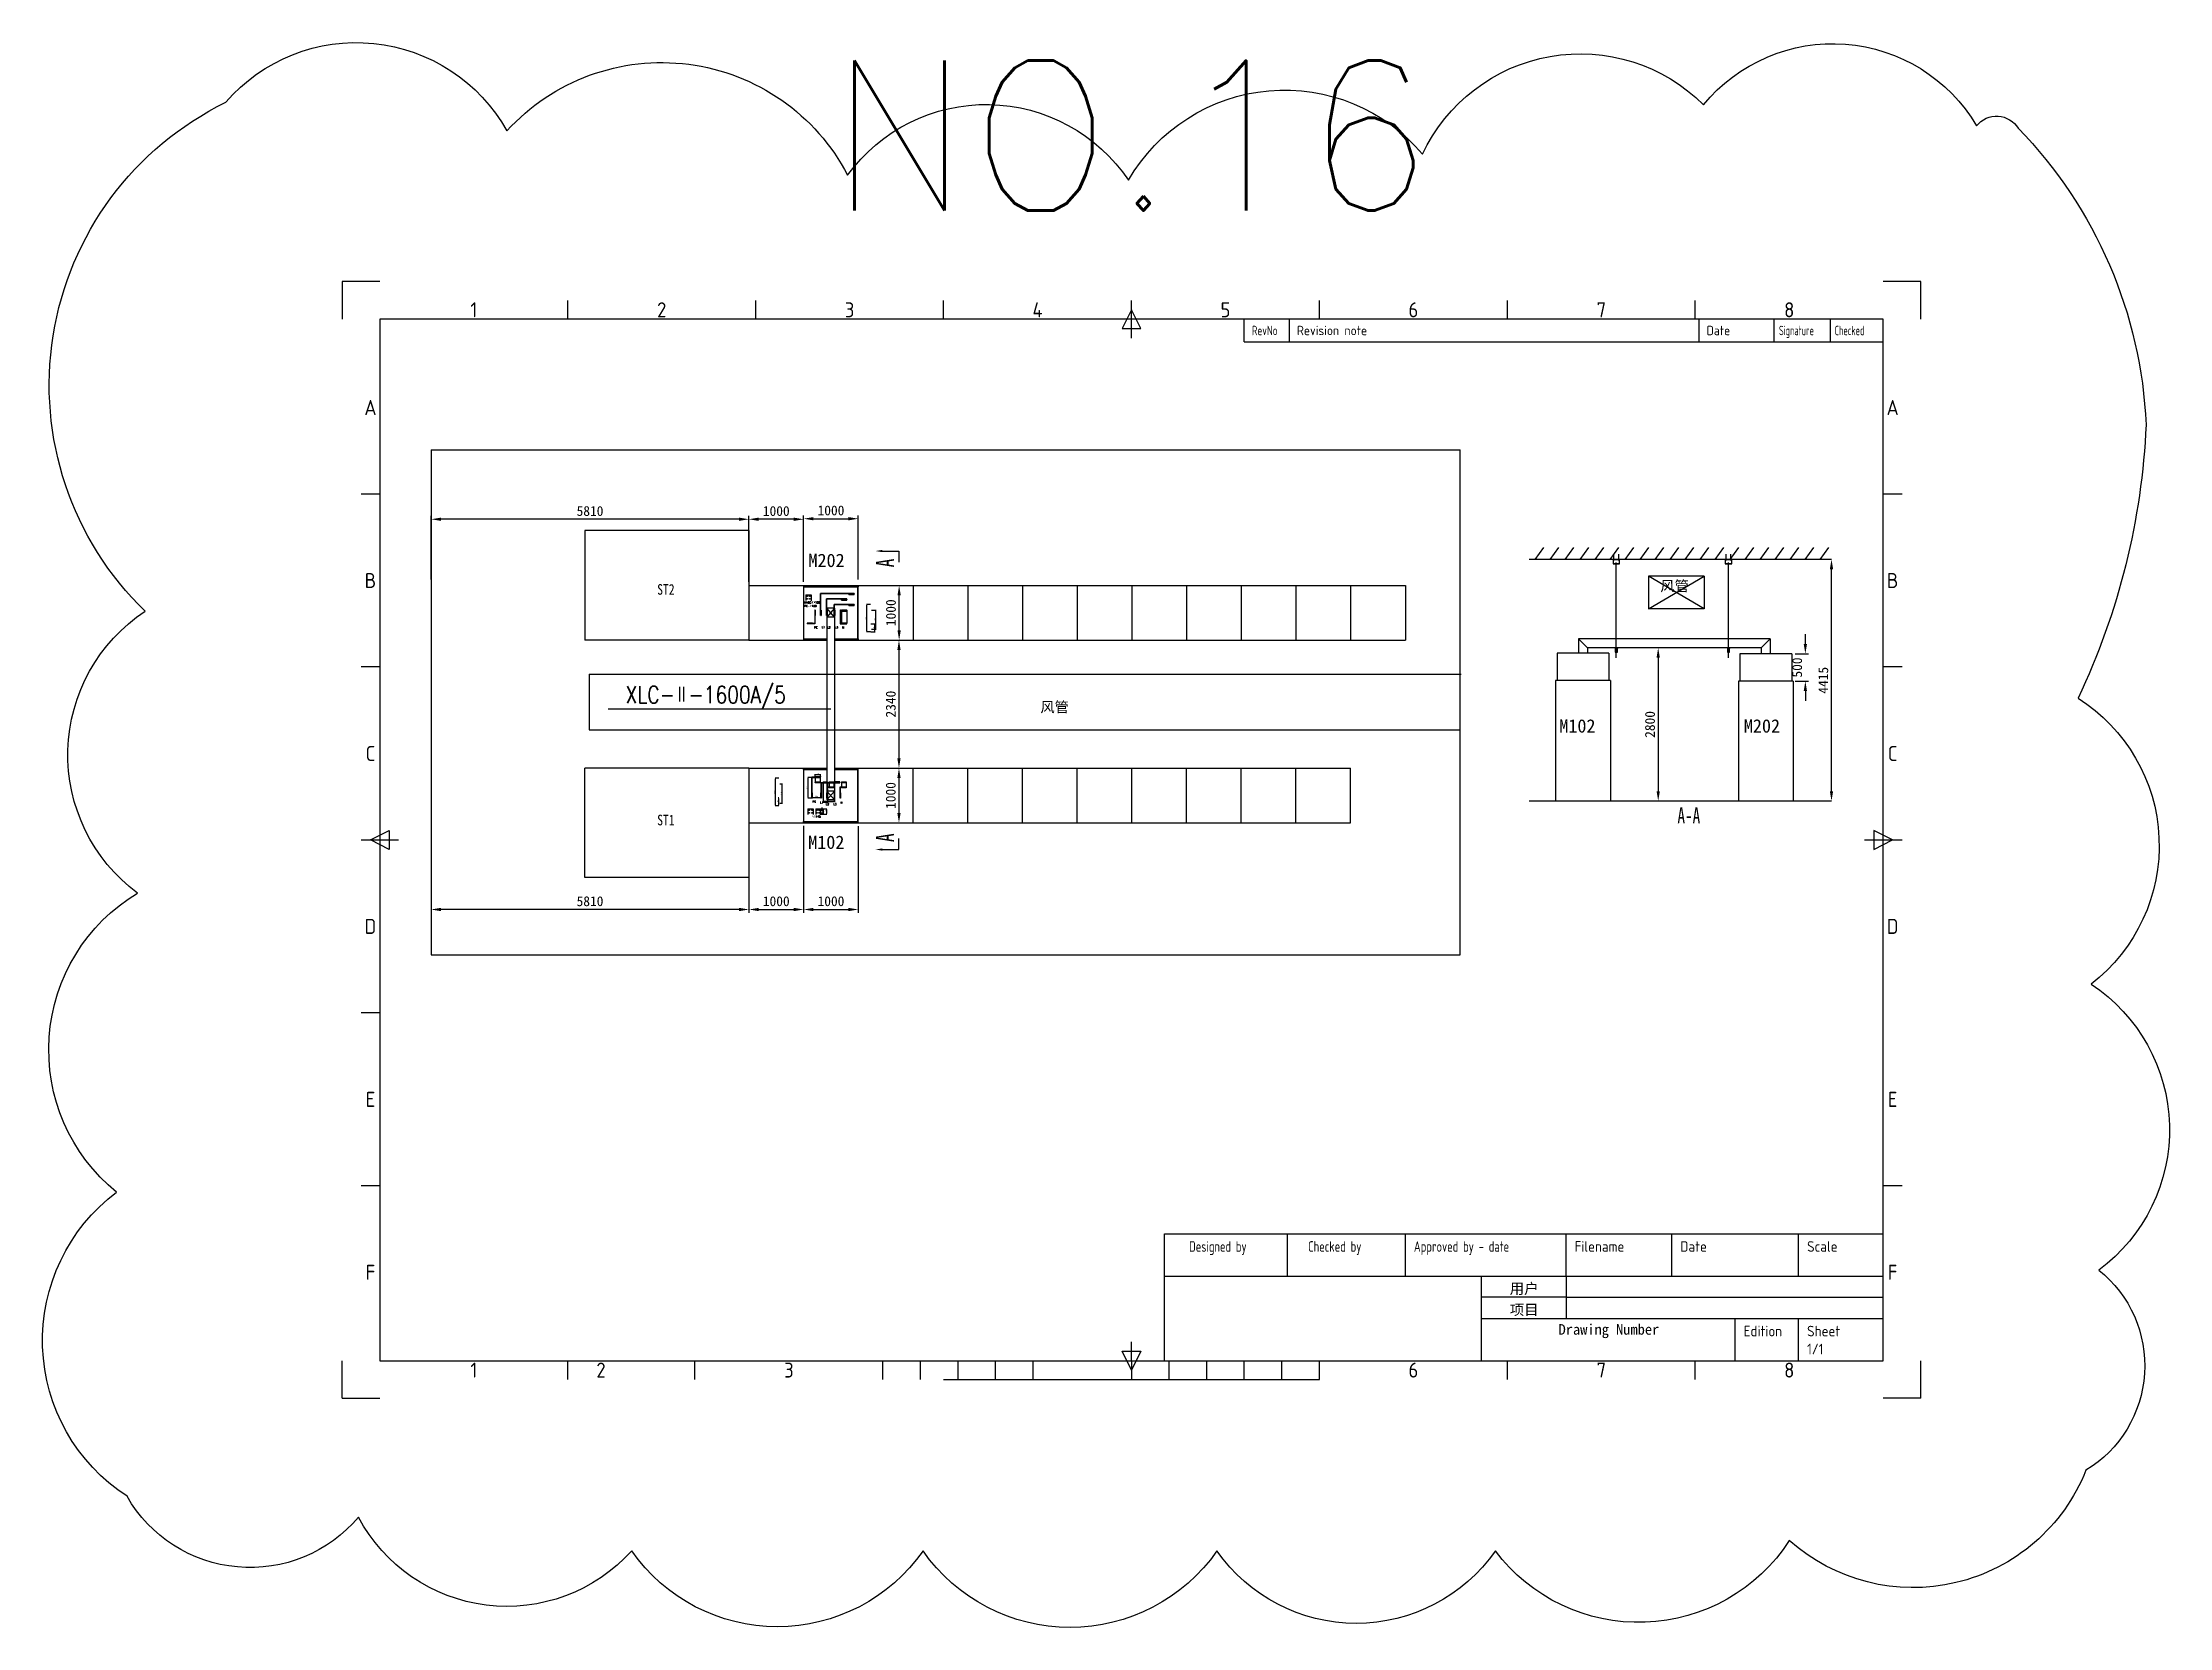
# Model space of a CAD drawing. Extents: x -48968009 to 2588125, y -43922717 to 2.
# Drawn here: x 2428862 to 2467743, y -641650 to -612688 of the extents above; entities that cross this region are included whole.
import ezdxf
from ezdxf.enums import TextEntityAlignment as Align

# ---------------------------------------------------------------- set-up
doc = ezdxf.new("R2010")
doc.units = 0
doc.header["$LTSCALE"] = 1000
doc.header["$MEASUREMENT"] = 0
doc.layers.get('0').update_dxf_attribs({"linetype": 'CONTINUOUS'})
doc.layers.get('DEFPOINTS').update_dxf_attribs({"linetype": 'CONTINUOUS'})
for name, color, linetype in [('$1-强电干线', 7, 'CONTINUOUS'), ('DQ', 7, 'CONTINUOUS'), ('FRAME025', 7, 'CONTINUOUS'), ('FRAME050', 6, 'CONTINUOUS'), ('FRAME070', 5, 'CONTINUOUS'), ('FRAME200', 8, 'CONTINUOUS'), ('PUB_TEXT', 7, 'CONTINUOUS'), ('图层4', 221, 'CONTINUOUS'), ('图层6', 221, 'CONTINUOUS'), ('楼电梯编号', 7, 'CONTINUOUS'), ('电气', 4, 'CONTINUOUS')]:
    doc.layers.add(name, color=color, linetype=linetype)
doc.styles.add('_TCH_DIM', font='SIMPLEX', dxfattribs={"width": 0.8, "height": 3.5, "bigfont": 'HZTXT'})
doc.styles.add('_TCH_SPACE', font='SIMPLEX.shx', dxfattribs={"width": 0.8, "bigfont": 'GBCBIG.shx'})
doc.styles.add('D', font='simhei_0.ttf', dxfattribs={"oblique": 0.7, "height": 1100})
doc.styles.add('HZ', font='SIMPLEX.shx', dxfattribs={"width": 0.7, "bigfont": 'HZTXT.shx'})
doc.styles.add('ISOCP', font='isocp.shx')
doc.styles.add('STYLE1', font='')
doc.styles.add('宋体', font='', dxfattribs={"height": 10})
doc.styles.get('STYLE1').set_extended_font_data('楷体_GB2312')
doc.styles.get('宋体').set_extended_font_data('SimSun')
doc.dimstyles.new('NORMAL', dxfattribs={"dimscale": 0.2, "dimtxt": 0.18, "dimasz": 0.18, "dimexe": 0.18, "dimexo": 0.0625, "dimgap": 0.09, "dimtad": 0, "dimtih": 1, "dimtoh": 1, "dimdec": 4, "dimzin": 0, "dimdsep": 46, "dimtxsty": 'Standard', "dimcen": 0.09, "dimadec": 0, "dimazin": 0, "dimtfac": 1, "dimtdec": 4, "dimtofl": 0, "dimtmove": 0, "dimatfit": 3, "dimfxl": 1, "dimtolj": 1, "dimtzin": 0, "dimarcsym": 0})

msp = doc.modelspace()

# ---------------------------------------------------------------- texts
at = {"layer": '$1-强电干线', "color": 1, "style": '_TCH_DIM', "width": 0.8}
msp.add_text('XLC-Ⅱ-1600A/5', height=312.375, dxfattribs=at).set_placement((2439522.4, -624761.2))
for s, p in [('M202', (2442863, -622271.7)), ('M102', (2456588.8, -625297.2)), ('M202', (2459962.4, -625297.2)), ('M102', (2442858.2, -627422.6))]:
    msp.add_text(s, height=243.25).set_placement(p)
at = {"width": 0.8}
for s, p in [('ST2', (2440098.5, -622778.1)), ('ST1', (2440098.5, -626992.2))]:
    msp.add_text(s, height=194.6, dxfattribs=at).set_placement(p)
at = {"color": 0, "style": 'STYLE1'}
msp.add_text('Drawing Number', height=193.234, dxfattribs=at).set_placement((2456576, -636300))
for tag, p in [('用户', (2455683, -635553.8)), ('项目', (2455683, -635940.3))]:
    msp.add_attdef(tag, p, '', height=193.2, dxfattribs=at)
at = {"layer": 'DQ', "color": 1, "style": '_TCH_SPACE'}
for s, height, p in [('NABC出顶150', 35.74, (2442788.1, -622940.2, 0)), ('PE出顶150', 35.74, (2442788.1, -623002.3, 0)), ('PE', 35.74, (2442968.3, -623395.2, 0)), ('L1', 35.74, (2443107.9, -623390.6, 0)), ('L2', 35.74, (2443211.1, -623392.5, 0)), ('L3', 35.74, (2443347.8, -623391.4, 0)), ('N', 35.7, (2443480.1, -623393.8)), ('PE', 35.74, (2442940, -626577.1, 0)), ('L1', 35.74, (2443079.5, -626592.2, 0)), ('L2', 35.74, (2443182.8, -626624.4, 0)), ('L3', 35.74, (2443319.5, -626624.8, 0)), ('N', 35.7, (2443451.8, -626595.4)), ('出顶145', 35.74, (2442923.6, -626850.4, 0))]:
    msp.add_text(s, height=height, dxfattribs=at).set_placement(p)
at = {"layer": 'FRAME025', "ltscale": 0.8, "style": 'ISOCP', "width": 0.8}
for s, height, p in [('RevNo', 171.76, (2450967.7, -617949.4)), ('Designed by', 193.234, (2449823.5, -634687.7)), ('Checked by', 193.23, (2451998.3, -634687.7)), ('Approved by - date', 193.234, (2453930.6, -634687.7))]:
    msp.add_text(s, height=height, dxfattribs=at).set_placement(p, align=Align.MIDDLE_LEFT)
at = {"layer": 'FRAME025', "style": 'ISOCP'}
for s, height, p in [('Revision note', 171.763, (2451792.2, -617949.4)), ('Date', 171.76, (2459281.1, -617949.4)), ('Filename', 193.23, (2456867.8, -634687.7)), ('Date', 193.23, (2458800.1, -634687.7)), ('Scale', 193.23, (2461118.9, -634687.7)), ('Edition', 193.23, (2459959.5, -636233.6)), ('1/1', 193.23, (2461118.9, -636562.1)), ('Sheet', 193.23, (2461118.9, -636233.6))]:
    msp.add_text(s, height=height, dxfattribs=at).set_placement(p, align=Align.MIDDLE_LEFT)
at = {"layer": 'FRAME025', "style": 'ISOCP', "width": 0.6}
for s, p in [('Signature', (2460604.4, -617949.4)), ('Checked', (2461622.8, -617949.4))]:
    msp.add_text(s, height=171.76, dxfattribs=at).set_placement(p, align=Align.MIDDLE_LEFT)
at = {"layer": 'FRAME050', "style": 'ISOCP'}
for s, p in [('1', (2436745.7, -617571.5)), ('2', (2440181, -617571.5)), ('3', (2443616.3, -617571.5)), ('4', (2447051.5, -617571.5)), ('5', (2450486.8, -617571.5)), ('6', (2453922.1, -617571.5)), ('7', (2457357.3, -617571.5)), ('8', (2460792.6, -617571.5)), ('A', (2434856.3, -619357.8)), ('A', (2462682, -619357.8)), ('B', (2434856.3, -622518.3)), ('B', (2462682, -622518.3)), ('C', (2434856.3, -625678.7)), ('C', (2462682, -625678.7)), ('D', (2434856.3, -628839.1)), ('D', (2462682, -628839.1)), ('E', (2434856.3, -631999.6)), ('E', (2462682, -631999.6)), ('F', (2434856.3, -635160)), ('F', (2462682, -635160)), ('1', (2436745.7, -636946.4)), ('2', (2439071.2, -636946.4)), ('3', (2442506.5, -636946.4)), ('6', (2453922.1, -636946.4)), ('7', (2457357.3, -636946.4)), ('8', (2460792.6, -636946.4))]:
    msp.add_text(s, height=274.8, dxfattribs=at).set_placement(p, align=Align.MIDDLE)
at = {"layer": 'PUB_TEXT', "color": 6, "style": 'HZ'}
msp.add_text('NO.16', height=2738.48, dxfattribs=at).set_placement((2443235.2, -615757))
at = {"layer": '楼电梯编号', "color": 6, "style": 'D', "width": 0.7}
msp.add_text('A-A', height=291.2, dxfattribs=at).set_placement((2458748.8, -626955.8))
at = {"layer": '电气', "color": 6, "style": 'D', "width": 0.7}
for p in [(2444428.5, -622277.4), (2444428.5, -627297.6)]:
    msp.add_text('A', height=332.8, rotation=90, dxfattribs=at).set_placement(p)
at = {"layer": '电气', "color": 4, "style": '宋体'}
for p in [(2458436, -622713.3), (2447103.8, -624926.4)]:
    msp.add_text('风管', height=190.51, dxfattribs=at).set_placement(p)

# ---------------------------------------------------------------- blocks, each defined once
blk = doc.blocks.new('*D1789')
at = {"layer": 'DEFPOINTS', "color": 0}
for p in [(2441775, -621399), (2441775, -622607), (2442775, -622607)]:
    blk.add_point(p, dxfattribs=at)
at = {"layer": '电气', "color": 2, "lineweight": -2}
for p, q in [((2441775, -622545), (2441775, -621339)), ((2442595, -621399), (2441955, -621399)), ((2442775, -622545), (2442775, -621339))]:
    blk.add_line(p, q, dxfattribs=at)
at = {"layer": '电气', "color": 2}
for points in [[(2441955, -621369), (2441955, -621429), (2441775, -621399)], [(2442595, -621369), (2442595, -621429), (2442775, -621399)]]:
    blk.add_solid(points, dxfattribs=at)
at = {"layer": '电气', "color": 2, "insert": (2442275, -621249), "char_height": 180, "attachment_point": 5}
blk.add_mtext('\\A1;1000', dxfattribs=at)
blk = doc.blocks.new('*D1790')
at = {"layer": 'DEFPOINTS', "color": 0}
for p in [(2443775, -621389), (2442775, -622563), (2443775, -622563)]:
    blk.add_point(p, dxfattribs=at)
at = {"layer": '电气', "color": 2, "lineweight": -2}
for p, q in [((2442775, -622501), (2442775, -621329)), ((2442955, -621389), (2443595, -621389)), ((2443775, -622501), (2443775, -621329))]:
    blk.add_line(p, q, dxfattribs=at)
at = {"layer": '电气', "color": 2}
for points in [[(2442955, -621359), (2442955, -621419), (2442775, -621389)], [(2443595, -621359), (2443595, -621419), (2443775, -621389)]]:
    blk.add_solid(points, dxfattribs=at)
at = {"layer": '电气', "color": 2, "insert": (2443275, -621239), "char_height": 180, "attachment_point": 5}
blk.add_mtext('\\A1;1000', dxfattribs=at)
blk = doc.blocks.new('*D1791')
at = {"layer": 'DEFPOINTS', "color": 0}
for p in [(2435965, -621399), (2435965, -622563), (2441775, -622563)]:
    blk.add_point(p, dxfattribs=at)
at = {"layer": '电气', "color": 2, "lineweight": -2}
for p, q in [((2435965, -622501), (2435965, -621339)), ((2441595, -621399), (2436145, -621399)), ((2441775, -622501), (2441775, -621339))]:
    blk.add_line(p, q, dxfattribs=at)
at = {"layer": '电气', "color": 2}
for points in [[(2436145, -621369), (2436145, -621429), (2435965, -621399)], [(2441595, -621369), (2441595, -621429), (2441775, -621399)]]:
    blk.add_solid(points, dxfattribs=at)
at = {"layer": '电气', "color": 2, "insert": (2438870, -621249), "char_height": 180, "attachment_point": 5}
blk.add_mtext('\\A1;5810', dxfattribs=at)
blk = doc.blocks.new('*D1792')
at = {"layer": 'DEFPOINTS', "color": 0}
for p in [(2435965, -626947), (2441775, -626947), (2435965, -628530)]:
    blk.add_point(p, dxfattribs=at)
at = {"layer": '电气', "color": 2, "lineweight": -2}
for p, q in [((2435965, -627010), (2435965, -628590)), ((2441775, -627010), (2441775, -628590)), ((2441595, -628530), (2436145, -628530))]:
    blk.add_line(p, q, dxfattribs=at)
at = {"layer": '电气', "color": 2}
for points in [[(2436145, -628500), (2436145, -628560), (2435965, -628530)], [(2441595, -628500), (2441595, -628560), (2441775, -628530)]]:
    blk.add_solid(points, dxfattribs=at)
at = {"layer": '电气', "color": 2, "insert": (2438870, -628380), "char_height": 180, "attachment_point": 5}
blk.add_mtext('\\A1;5810', dxfattribs=at)
blk = doc.blocks.new('*D1793')
at = {"layer": 'DEFPOINTS', "color": 0}
for p in [(2441775, -626947), (2442775, -626937), (2442775, -628530)]:
    blk.add_point(p, dxfattribs=at)
at = {"layer": '电气', "color": 2, "lineweight": -2}
for p, q in [((2441775, -627010), (2441775, -628590)), ((2442775, -627000), (2442775, -628590)), ((2441955, -628530), (2442595, -628530))]:
    blk.add_line(p, q, dxfattribs=at)
at = {"layer": '电气', "color": 2}
for points in [[(2441955, -628500), (2441955, -628560), (2441775, -628530)], [(2442595, -628500), (2442595, -628560), (2442775, -628530)]]:
    blk.add_solid(points, dxfattribs=at)
at = {"layer": '电气', "color": 2, "insert": (2442275, -628380), "char_height": 180, "attachment_point": 5}
blk.add_mtext('\\A1;1000', dxfattribs=at)
blk = doc.blocks.new('*D1794')
at = {"layer": 'DEFPOINTS', "color": 0}
for p in [(2442775, -626947), (2443775, -626947), (2443775, -628530)]:
    blk.add_point(p, dxfattribs=at)
at = {"layer": '电气', "color": 2, "lineweight": -2}
for p, q in [((2442775, -627010), (2442775, -628590)), ((2443775, -627010), (2443775, -628590)), ((2442955, -628530), (2443595, -628530))]:
    blk.add_line(p, q, dxfattribs=at)
at = {"layer": '电气', "color": 2}
for points in [[(2442955, -628500), (2442955, -628560), (2442775, -628530)], [(2443595, -628500), (2443595, -628560), (2443775, -628530)]]:
    blk.add_solid(points, dxfattribs=at)
at = {"layer": '电气', "color": 2, "insert": (2443275, -628380), "char_height": 180, "attachment_point": 5}
blk.add_mtext('\\A1;1000', dxfattribs=at)
blk = doc.blocks.new('*D1795')
at = {"layer": 'DEFPOINTS', "color": 0}
for p in [(2444429, -622607), (2444521, -622607), (2444429, -623607)]:
    blk.add_point(p, dxfattribs=at)
at = {"layer": '电气', "color": 2, "lineweight": -2}
for p, q in [((2444491, -622607), (2444581, -622607)), ((2444521, -623427), (2444521, -622787)), ((2444491, -623607), (2444581, -623607))]:
    blk.add_line(p, q, dxfattribs=at)
at = {"layer": '电气', "color": 2}
for points in [[(2444491, -622787), (2444551, -622787), (2444521, -622607)], [(2444491, -623427), (2444551, -623427), (2444521, -623607)]]:
    blk.add_solid(points, dxfattribs=at)
at = {"layer": '电气', "color": 2, "insert": (2444371, -623107), "char_height": 180, "attachment_point": 5, "rotation": 90}
blk.add_mtext('\\A1;1000', dxfattribs=at)
blk = doc.blocks.new('*D1796')
at = {"layer": 'DEFPOINTS', "color": 0}
for p in [(2444284, -623607), (2444284, -625947), (2444518, -625947)]:
    blk.add_point(p, dxfattribs=at)
at = {"layer": '电气', "color": 2, "lineweight": -2}
for p, q in [((2444347, -623607), (2444578, -623607)), ((2444518, -623787), (2444518, -625767)), ((2444347, -625947), (2444578, -625947))]:
    blk.add_line(p, q, dxfattribs=at)
at = {"layer": '电气', "color": 2}
for points in [[(2444488, -623787), (2444548, -623787), (2444518, -623607)], [(2444488, -625767), (2444548, -625767), (2444518, -625947)]]:
    blk.add_solid(points, dxfattribs=at)
at = {"layer": '电气', "color": 2, "insert": (2444368, -624777), "char_height": 180, "attachment_point": 5, "rotation": 90}
blk.add_mtext('\\A1;2340', dxfattribs=at)
blk = doc.blocks.new('*D1797')
at = {"layer": 'DEFPOINTS', "color": 0}
for p in [(2444328, -625947), (2444328, -626947), (2444518, -626947)]:
    blk.add_point(p, dxfattribs=at)
at = {"layer": '电气', "color": 2, "lineweight": -2}
for p, q in [((2444391, -625947), (2444578, -625947)), ((2444518, -626127), (2444518, -626767)), ((2444391, -626947), (2444578, -626947))]:
    blk.add_line(p, q, dxfattribs=at)
at = {"layer": '电气', "color": 2}
for points in [[(2444488, -626127), (2444548, -626127), (2444518, -625947)], [(2444488, -626767), (2444548, -626767), (2444518, -626947)]]:
    blk.add_solid(points, dxfattribs=at)
at = {"layer": '电气', "color": 2, "insert": (2444368, -626447), "char_height": 180, "attachment_point": 5, "rotation": 90}
blk.add_mtext('\\A1;1000', dxfattribs=at)
blk = doc.blocks.new('*D1786')
at = {"layer": 'DEFPOINTS', "color": 0}
for p in [(2458730, -623748), (2458397, -626548), (2458730, -626548)]:
    blk.add_point(p, dxfattribs=at)
at = {"layer": '电气', "color": 2, "lineweight": -2}
for p, q in [((2458667, -623748), (2458337, -623748)), ((2458397, -623928), (2458397, -626368)), ((2458667, -626548), (2458337, -626548))]:
    blk.add_line(p, q, dxfattribs=at)
at = {"layer": '电气', "color": 2}
for points in [[(2458367, -623928), (2458427, -623928), (2458397, -623748)], [(2458367, -626368), (2458427, -626368), (2458397, -626548)]]:
    blk.add_solid(points, dxfattribs=at)
at = {"layer": '电气', "color": 2, "insert": (2458247, -625148), "char_height": 180, "attachment_point": 5, "rotation": 90}
blk.add_mtext('\\A1;2800', dxfattribs=at)
blk = doc.blocks.new('*D1787')
at = {"layer": 'DEFPOINTS', "color": 0}
for p in [(2460837, -623858), (2460837, -624358), (2461087, -624358)]:
    blk.add_point(p, dxfattribs=at)
at = {"layer": '电气', "color": 2, "lineweight": -2}
for p, q in [((2461087, -623678), (2461087, -623498)), ((2460900, -623858), (2461147, -623858)), ((2460900, -624358), (2461147, -624358)), ((2461087, -624538), (2461087, -624718))]:
    blk.add_line(p, q, dxfattribs=at)
at = {"layer": '电气', "color": 2}
for points in [[(2461057, -623678), (2461117, -623678), (2461087, -623858)], [(2461057, -624538), (2461117, -624538), (2461087, -624358)]]:
    blk.add_solid(points, dxfattribs=at)
at = {"layer": '电气', "color": 2, "insert": (2460937, -624108), "char_height": 180, "attachment_point": 5, "rotation": 90}
blk.add_mtext('\\A1;500', dxfattribs=at)
blk = doc.blocks.new('*D1788')
at = {"layer": 'DEFPOINTS', "color": 0}
for p in [(2461565, -622133), (2461565, -622133), (2461565, -626548)]:
    blk.add_point(p, dxfattribs=at)
at = {"layer": '电气', "color": 2, "lineweight": -2}
for p, q in [((2461502, -622133), (2461505, -622133)), ((2461565, -626368), (2461565, -622313)), ((2461502, -626548), (2461505, -626548))]:
    blk.add_line(p, q, dxfattribs=at)
at = {"layer": '电气', "color": 2}
for points in [[(2461535, -622313), (2461595, -622313), (2461565, -622133)], [(2461535, -626368), (2461595, -626368), (2461565, -626548)]]:
    blk.add_solid(points, dxfattribs=at)
at = {"layer": '电气', "color": 2, "insert": (2461415, -624341), "char_height": 180, "attachment_point": 5, "rotation": 90}
blk.add_mtext('\\A1;4415', dxfattribs=at)
blk = doc.blocks.new('*D1798')
at = {"layer": 'DEFPOINTS', "color": 0}
for p in [(2442934, -626497), (2443094, -626481), (2443094, -626497)]:
    blk.add_point(p, dxfattribs=at)
at = {"layer": '图层6', "lineweight": -2}
for p, q in [((2442934, -626490), (2442934, -626474)), ((2442946, -626481), (2443082, -626481)), ((2443094, -626490), (2443094, -626474))]:
    blk.add_line(p, q, dxfattribs=at)
at = {"layer": '图层6'}
for points in [[(2442946, -626479), (2442946, -626483), (2442934, -626481)], [(2443082, -626479), (2443082, -626483), (2443094, -626481)]]:
    blk.add_solid(points, dxfattribs=at)
at = {"layer": '图层6', "insert": (2443014, -626463), "char_height": 21.6, "attachment_point": 5}
blk.add_mtext('\\A1;160', dxfattribs=at)
blk = doc.blocks.new('tert544')
at = {"color": 2}
for p, q in [((2443085, -626207), (2442985, -626207)), ((2443085, -626215), (2443085, -626207)), ((2443435, -626207), (2443355, -626207)), ((2443435, -626217), (2443355, -626217))]:
    blk.add_line(p, q, dxfattribs=at)
at = {"color": 3}
for p, q in [((2442985, -626215), (2442985, -626207)), ((2443085, -626215), (2442985, -626215)), ((2443325, -626207), (2443245, -626207)), ((2443325, -626217), (2443245, -626217))]:
    blk.add_line(p, q, dxfattribs=at)
at = {"color": 1}
for p, q in [((2443210, -626207), (2443130, -626207)), ((2443210, -626217), (2443130, -626217))]:
    blk.add_line(p, q, dxfattribs=at)
at = {"color": 5}
for p, q in [((2443550, -626207), (2443470, -626207)), ((2443550, -626217), (2443470, -626217))]:
    blk.add_line(p, q, dxfattribs=at)
at = {"layer": '电气', "color": 1}
for p, q in [((2443130, -626217), (2443130, -626207)), ((2443210, -626217), (2443210, -626207))]:
    blk.add_line(p, q, dxfattribs=at)
at = {"layer": '电气', "color": 3}
for p, q in [((2443245, -626217), (2443245, -626207)), ((2443325, -626217), (2443325, -626207))]:
    blk.add_line(p, q, dxfattribs=at)
at = {"layer": '电气', "color": 2}
for p, q in [((2443355, -626217), (2443355, -626207)), ((2443435, -626217), (2443435, -626207))]:
    blk.add_line(p, q, dxfattribs=at)
at = {"layer": '电气', "color": 5}
for p, q in [((2443470, -626217), (2443470, -626207)), ((2443550, -626217), (2443550, -626207))]:
    blk.add_line(p, q, dxfattribs=at)
blk = doc.blocks.new('*D1808')
at = {"layer": 'DEFPOINTS', "color": 0}
for p in [(2442263, -626133), (2442331, -626133), (2442331, -626633)]:
    blk.add_point(p, dxfattribs=at)
at = {"layer": '图层6', "lineweight": -2}
for p, q in [((2442323, -626133), (2442256, -626133)), ((2442263, -626621), (2442263, -626145)), ((2442323, -626633), (2442256, -626633))]:
    blk.add_line(p, q, dxfattribs=at)
at = {"layer": '图层6'}
for points in [[(2442261, -626145), (2442265, -626145), (2442263, -626133)], [(2442261, -626621), (2442265, -626621), (2442263, -626633)]]:
    blk.add_solid(points, dxfattribs=at)
at = {"layer": '图层6', "insert": (2442245, -626383), "char_height": 21.6, "attachment_point": 5, "rotation": 90}
blk.add_mtext('\\A1;500', dxfattribs=at)
blk = doc.blocks.new('*D1809')
at = {"layer": 'DEFPOINTS', "color": 0}
for p in [(2443057, -626714), (2443061, -626689), (2443111, -626689)]:
    blk.add_point(p, dxfattribs=at)
at = {"layer": '图层6', "lineweight": -2}
for p, q in [((2443065, -626714), (2443118, -626714)), ((2443069, -626689), (2443118, -626689)), ((2443111, -626677), (2443111, -626665)), ((2443111, -626726), (2443111, -626738))]:
    blk.add_line(p, q, dxfattribs=at)
at = {"layer": '图层6'}
for points in [[(2443109, -626677), (2443113, -626677), (2443111, -626689)], [(2443109, -626726), (2443113, -626726), (2443111, -626714)]]:
    blk.add_solid(points, dxfattribs=at)
at = {"layer": '图层6', "insert": (2443093, -626701), "char_height": 21.6, "attachment_point": 5, "rotation": 90}
blk.add_mtext('\\A1;25', dxfattribs=at)
blk = doc.blocks.new('*D1810')
at = {"layer": 'DEFPOINTS', "color": 0}
for p in [(2443057, -626714), (2443057, -626764), (2443135, -626764)]:
    blk.add_point(p, dxfattribs=at)
at = {"layer": '图层6', "lineweight": -2}
for p, q in [((2443065, -626714), (2443142, -626714)), ((2443135, -626726), (2443135, -626752)), ((2443065, -626764), (2443142, -626764))]:
    blk.add_line(p, q, dxfattribs=at)
at = {"layer": '图层6'}
for points in [[(2443133, -626726), (2443137, -626726), (2443135, -626714)], [(2443133, -626752), (2443137, -626752), (2443135, -626764)]]:
    blk.add_solid(points, dxfattribs=at)
at = {"layer": '图层6', "insert": (2443117, -626739), "char_height": 21.6, "attachment_point": 5, "rotation": 90}
blk.add_mtext('\\A1;50', dxfattribs=at)
blk = doc.blocks.new('*D1811')
at = {"layer": 'DEFPOINTS', "color": 0}
for p in [(2442319, -626488), (2442331, -626488), (2442331, -626633)]:
    blk.add_point(p, dxfattribs=at)
at = {"layer": '图层6', "lineweight": -2}
for p, q in [((2442323, -626488), (2442311, -626488)), ((2442323, -626633), (2442311, -626633)), ((2442319, -626621), (2442319, -626500))]:
    blk.add_line(p, q, dxfattribs=at)
at = {"layer": '图层6'}
for points in [[(2442317, -626500), (2442321, -626500), (2442319, -626488)], [(2442317, -626621), (2442321, -626621), (2442319, -626633)]]:
    blk.add_solid(points, dxfattribs=at)
at = {"layer": '图层6', "insert": (2442301, -626561), "char_height": 21.6, "attachment_point": 5, "rotation": 90}
blk.add_mtext('\\A1;145', dxfattribs=at)
blk = doc.blocks.new('*D1812')
at = {"layer": 'DEFPOINTS', "color": 0}
for p in [(2442331, -626233), (2442382, -626233), (2442331, -626588)]:
    blk.add_point(p, dxfattribs=at)
at = {"layer": '图层6', "lineweight": -2}
for p, q in [((2442338, -626233), (2442389, -626233)), ((2442382, -626576), (2442382, -626245)), ((2442338, -626588), (2442389, -626588))]:
    blk.add_line(p, q, dxfattribs=at)
at = {"layer": '图层6'}
for points in [[(2442380, -626245), (2442384, -626245), (2442382, -626233)], [(2442380, -626576), (2442384, -626576), (2442382, -626588)]]:
    blk.add_solid(points, dxfattribs=at)
at = {"layer": '图层6', "insert": (2442364, -626411), "char_height": 21.6, "attachment_point": 5, "rotation": 90}
blk.add_mtext('\\A1;355', dxfattribs=at)
blk = doc.blocks.new('*D1816')
at = {"layer": 'DEFPOINTS', "color": 0}
for p in [(2443061, -626689), (2443061, -626789), (2443191, -626789)]:
    blk.add_point(p, dxfattribs=at)
at = {"layer": '图层6', "lineweight": -2}
for p, q in [((2443069, -626689), (2443199, -626689)), ((2443191, -626701), (2443191, -626777)), ((2443069, -626789), (2443199, -626789))]:
    blk.add_line(p, q, dxfattribs=at)
at = {"layer": '图层6'}
for points in [[(2443189, -626701), (2443193, -626701), (2443191, -626689)], [(2443189, -626777), (2443193, -626777), (2443191, -626789)]]:
    blk.add_solid(points, dxfattribs=at)
at = {"layer": '图层6', "insert": (2443173, -626739), "char_height": 21.6, "attachment_point": 5, "rotation": 90}
blk.add_mtext('\\A1;100', dxfattribs=at)
blk = doc.blocks.new('*D1841')
at = {"layer": 'DEFPOINTS', "color": 0}
for p in [(2442985, -626067), (2442985, -626107), (2443085, -626107)]:
    blk.add_point(p, dxfattribs=at)
at = {"layer": '图层6', "lineweight": -2}
for p, q in [((2442985, -626100), (2442985, -626060)), ((2443073, -626067), (2442997, -626067)), ((2443085, -626100), (2443085, -626060))]:
    blk.add_line(p, q, dxfattribs=at)
at = {"layer": '图层6'}
for points in [[(2442997, -626065), (2442997, -626069), (2442985, -626067)], [(2443073, -626065), (2443073, -626069), (2443085, -626067)]]:
    blk.add_solid(points, dxfattribs=at)
at = {"layer": '图层6', "insert": (2443035, -626049), "char_height": 21.6, "attachment_point": 5}
blk.add_mtext('\\A1;100', dxfattribs=at)
blk = doc.blocks.new('*D1844')
at = {"layer": 'DEFPOINTS', "color": 0}
for p in [(2442860, -626115), (2442933, -626115), (2442933, -626497)]:
    blk.add_point(p, dxfattribs=at)
at = {"layer": '图层6', "lineweight": -2}
for p, q in [((2442925, -626115), (2442853, -626115)), ((2442860, -626485), (2442860, -626127)), ((2442925, -626497), (2442853, -626497))]:
    blk.add_line(p, q, dxfattribs=at)
at = {"layer": '图层6'}
for points in [[(2442858, -626127), (2442862, -626127), (2442860, -626115)], [(2442858, -626485), (2442862, -626485), (2442860, -626497)]]:
    blk.add_solid(points, dxfattribs=at)
at = {"layer": '图层6', "insert": (2442842, -626306), "char_height": 21.6, "attachment_point": 5, "rotation": 90}
blk.add_mtext('\\A1;382', dxfattribs=at)
blk = doc.blocks.new('DFFDF')
at = {"layer": '图层4', "color": 33}
for p, q in [((2507924, -577959), (2507924, -577859)), ((2507930, -577859), (2507924, -577859)), ((2507924, -577959), (2507930, -577959)), ((2507930, -577959), (2507930, -577859)), ((2508034, -577959), (2508034, -577859)), ((2508040, -577859), (2508034, -577859)), ((2508034, -577959), (2508040, -577959)), ((2508040, -577959), (2508040, -577859)), ((2508174, -577959), (2508174, -577859)), ((2508180, -577859), (2508174, -577859)), ((2508174, -577959), (2508180, -577959)), ((2508180, -577959), (2508180, -577859)), ((2508284, -577959), (2508284, -577859)), ((2508290, -577859), (2508284, -577859)), ((2508284, -577959), (2508290, -577959)), ((2508290, -577959), (2508290, -577859)), ((2508395, -577959), (2508395, -577859)), ((2508398, -577859), (2508395, -577859)), ((2508395, -577959), (2508398, -577959)), ((2508398, -577959), (2508398, -577859))]:
    blk.add_line(p, q, dxfattribs=at)
blk = doc.blocks.new('FEWRWER')
at = {"color": 3}
for p, q in [((2443465, -622852), (2443565, -622852)), ((2443465, -622860), (2443465, -622852)), ((2443465, -622860), (2443565, -622860)), ((2443465, -622868), (2443565, -622868)), ((2443465, -622876), (2443465, -622868)), ((2443565, -622860), (2443565, -622852)), ((2443565, -622876), (2443565, -622868)), ((2443465, -622876), (2443565, -622876)), ((2442940, -623299), (2442840, -623299))]:
    blk.add_line(p, q, dxfattribs=at)
at = {"color": 2}
for p, q in [((2443600, -622752), (2443700, -622752)), ((2443600, -622760), (2443600, -622752)), ((2443600, -622760), (2443700, -622760)), ((2443600, -622768), (2443700, -622768)), ((2443600, -622776), (2443600, -622768)), ((2443600, -622776), (2443700, -622776)), ((2443700, -622760), (2443700, -622752)), ((2443700, -622776), (2443700, -622768)), ((2442940, -623307), (2442840, -623307))]:
    blk.add_line(p, q, dxfattribs=at)
at = {"color": 5}
for p, q in [((2443465, -623052), (2443565, -623052)), ((2443465, -623060), (2443465, -623052)), ((2443465, -623060), (2443565, -623060)), ((2443465, -623068), (2443565, -623068)), ((2443465, -623076), (2443465, -623068)), ((2443465, -623076), (2443565, -623076)), ((2443565, -623060), (2443565, -623052)), ((2443565, -623076), (2443565, -623068))]:
    blk.add_line(p, q, dxfattribs=at)
at = {"layer": '电气', "color": 1}
for p, q in [((2443600, -622952), (2443700, -622952)), ((2443600, -622960), (2443600, -622952)), ((2443600, -622960), (2443700, -622960)), ((2443600, -622968), (2443700, -622968)), ((2443600, -622976), (2443600, -622968)), ((2443600, -622976), (2443700, -622976)), ((2443700, -622960), (2443700, -622952)), ((2443700, -622976), (2443700, -622968))]:
    blk.add_line(p, q, dxfattribs=at)
at = {"layer": '电气', "color": 2}
blk.add_line((2442840, -623299), (2442840, -623307), dxfattribs=at)
at = {"layer": '电气', "color": 3}
blk.add_line((2442940, -623299), (2442940, -623307), dxfattribs=at)
blk = doc.blocks.new('*D1864')
at = {"layer": 'DEFPOINTS', "color": 0}
for p in [(2443931, -622958), (2444005, -622958), (2444005, -623458)]:
    blk.add_point(p, dxfattribs=at)
at = {"layer": '图层6', "lineweight": -2}
for p, q in [((2443998, -622958), (2443924, -622958)), ((2443931, -623446), (2443931, -622970)), ((2443998, -623458), (2443924, -623458))]:
    blk.add_line(p, q, dxfattribs=at)
at = {"layer": '图层6'}
for points in [[(2443929, -622970), (2443933, -622970), (2443931, -622958)], [(2443929, -623446), (2443933, -623446), (2443931, -623458)]]:
    blk.add_solid(points, dxfattribs=at)
at = {"layer": '图层6', "insert": (2443913, -623208), "char_height": 21.6, "attachment_point": 5, "rotation": 90}
blk.add_mtext('\\A1;500', dxfattribs=at)
blk = doc.blocks.new('*D1865')
at = {"layer": 'DEFPOINTS', "color": 0}
for p in [(2443998, -623308), (2443998, -623458), (2444077, -623308)]:
    blk.add_point(p, dxfattribs=at)
at = {"layer": '图层6', "lineweight": -2}
for p, q in [((2444005, -623308), (2444085, -623308)), ((2444005, -623458), (2444085, -623458)), ((2444077, -623446), (2444077, -623320))]:
    blk.add_line(p, q, dxfattribs=at)
at = {"layer": '图层6'}
for points in [[(2444075, -623320), (2444079, -623320), (2444077, -623308)], [(2444075, -623446), (2444079, -623446), (2444077, -623458)]]:
    blk.add_solid(points, dxfattribs=at)
at = {"layer": '图层6', "insert": (2444059, -623383), "char_height": 21.6, "attachment_point": 5, "rotation": 90}
blk.add_mtext('\\A1;150', dxfattribs=at)
blk = doc.blocks.new('*D1866')
at = {"layer": 'DEFPOINTS', "color": 0}
for p in [(2444005, -623058), (2444092, -623058), (2444005, -623408)]:
    blk.add_point(p, dxfattribs=at)
at = {"layer": '图层6', "lineweight": -2}
for p, q in [((2444013, -623058), (2444099, -623058)), ((2444092, -623396), (2444092, -623070)), ((2444013, -623408), (2444099, -623408))]:
    blk.add_line(p, q, dxfattribs=at)
at = {"layer": '图层6'}
for points in [[(2444090, -623070), (2444094, -623070), (2444092, -623058)], [(2444090, -623396), (2444094, -623396), (2444092, -623408)]]:
    blk.add_solid(points, dxfattribs=at)
at = {"layer": '图层6', "insert": (2444074, -623233), "char_height": 21.6, "attachment_point": 5, "rotation": 90}
blk.add_mtext('\\A1;350', dxfattribs=at)

# ---------------------------------------------------------------- dimensions: what is measured, and where the dimension line sits
at = {"layer": '图层6', "color": 33}
for base, p1, p2, picture, middle in [((2443930.9, -622957.9), (2444005.5, -623457.9), (2444005.5, -622957.9), '*D1864', (2443912.9, -623207.9)), ((2444091.9, -623057.9), (2444005.5, -623407.9), (2444005.5, -623057.9), '*D1866', (2444073.9, -623232.9)), ((2444077.4, -623307.9), (2443998, -623457.9), (2443998, -623307.9), '*D1865', (2444059.4, -623382.9)), ((2442263.4, -626133.3), (2442330.9, -626633.3), (2442330.9, -626133.3), '*D1808', (2442245.4, -626383.3)), ((2442381.8, -626233.3), (2442330.9, -626588.3), (2442330.9, -626233.3), '*D1812', (2442363.8, -626410.8)), ((2442860.4, -626115), (2442932.9, -626497), (2442932.9, -626115), '*D1844', (2442842.4, -626306)), ((2442318.6, -626488.3), (2442330.9, -626633.3), (2442330.9, -626488.3), '*D1811', (2442300.6, -626560.8)), ((2443111.1, -626688.5), (2443057.4, -626713.5), (2443061.4, -626688.5), '*D1809', (2443093.1, -626701)), ((2443134.6, -626763.5), (2443057.4, -626713.5), (2443057.4, -626763.5), '*D1810', (2443116.6, -626738.5)), ((2443191.3, -626788.5), (2443061.4, -626688.5), (2443061.4, -626788.5), '*D1816', (2443173.3, -626738.5))]:
    dim = msp.add_linear_dim(base=base, p1=p1, p2=p2, angle=90, dimstyle='NORMAL', override={"dimscale": 120, "dimasz": 0.1, "dimexe": 0.06, "dimgap": 0.06, "dimtad": 1, "dimtih": 0, "dimdec": 0, "dimclrd": 256, "dimclre": 256, "dimclrt": 256, "dimtdec": 0, "dimtix": 1, "dimtmove": 2, "dimatfit": 0, "dimfxl": 250, "dimtfillclr": 2}, dxfattribs=at)
    dim.commit()
    dim.dimension.update_dxf_attribs({"geometry": picture, "text_midpoint": middle})
for base, p1, p2, picture, middle in [((2442984.9, -626066.8), (2443084.9, -626107), (2442984.9, -626107), '*D1841', (2443034.9, -626048.8)), ((2443093.9173646, -626481.3932918), (2442934.4173646, -626497.017601), (2443093.9173646, -626497.017601), '*D1798', (2443014.1673646, -626463.3932918))]:
    dim = msp.add_linear_dim(base=base, p1=p1, p2=p2, dimstyle='NORMAL', override={"dimscale": 120, "dimasz": 0.1, "dimexe": 0.06, "dimgap": 0.06, "dimtad": 1, "dimtih": 0, "dimdec": 0, "dimclrd": 256, "dimclre": 256, "dimclrt": 256, "dimtdec": 0, "dimtix": 1, "dimtmove": 2, "dimatfit": 0, "dimfxl": 250, "dimtfillclr": 2}, dxfattribs=at)
    dim.commit()
    dim.dimension.update_dxf_attribs({"geometry": picture, "text_midpoint": middle})
at = {"layer": '电气', "color": 33}
for base, p1, p2, picture, middle in [((2435964.9, -621399.4), (2441774.9, -622563.3), (2435964.9, -622563.3), '*D1791', (2438869.9, -621249.4)), ((2441774.9, -621399.4), (2442774.9, -622607), (2441774.9, -622607), '*D1789', (2442274.9, -621249.4)), ((2443774.9, -621388.9), (2442774.9, -622563.3), (2443774.9, -622563.3), '*D1790', (2443274.9, -621238.9)), ((2435964.9, -628530.4), (2441774.9, -626947), (2435964.9, -626947), '*D1792', (2438869.9, -628380.4)), ((2442774.9, -628530.4), (2441774.9, -626947), (2442774.9, -626937), '*D1793', (2442274.9, -628380.4)), ((2443774.9, -628530.4), (2442774.9, -626947), (2443774.9, -626947), '*D1794', (2443274.9, -628380.4))]:
    dim = msp.add_linear_dim(base=base, p1=p1, p2=p2, dimstyle='NORMAL', override={"dimscale": 1000, "dimexe": 0.06, "dimgap": 0.06, "dimtad": 1, "dimtih": 0, "dimdec": 0, "dimclrd": 2, "dimclre": 2, "dimclrt": 2, "dimtdec": 0, "dimtix": 1, "dimtmove": 2, "dimfxl": 250, "dimtfillclr": 2}, dxfattribs=at)
    dim.commit()
    dim.dimension.update_dxf_attribs({"geometry": picture, "text_midpoint": middle})
for base, p1, p2, angle, picture, middle in [((2461565, -622133.4), (2461565, -626548.4), (2461565, -622133.4), 270, '*D1788', (2461415, -624340.9)), ((2444520.9, -622607), (2444428.6, -623607), (2444428.6, -622607), 90, '*D1795', (2444370.9, -623107)), ((2444517.6, -625947), (2444284.5, -623607), (2444284.5, -625947), 90, '*D1796', (2444367.6, -624777)), ((2461087.1, -624358.4), (2460837.4, -623858.4), (2460837.4, -624358.4), 270, '*D1787', (2460937.1, -624108.4)), ((2458396.7, -626548.4), (2458729.9, -623748.4), (2458729.9, -626548.4), 270, '*D1786', (2458246.7, -625148.4)), ((2444517.6, -626947), (2444328.2, -625947), (2444328.2, -626947), 90, '*D1797', (2444367.6, -626447))]:
    dim = msp.add_linear_dim(base=base, p1=p1, p2=p2, angle=angle, dimstyle='NORMAL', override={"dimscale": 1000, "dimexe": 0.06, "dimgap": 0.06, "dimtad": 1, "dimtih": 0, "dimdec": 0, "dimclrd": 2, "dimclre": 2, "dimclrt": 2, "dimtdec": 0, "dimtix": 1, "dimtmove": 2, "dimfxl": 250, "dimtfillclr": 2}, dxfattribs=at)
    dim.commit()
    dim.dimension.update_dxf_attribs({"geometry": picture, "text_midpoint": middle})

# ---------------------------------------------------------------- linework, layer by layer
at = {"color": 33}
for p, q in [((2435964.9, -620132), (2435964.9, -629357)), ((2435964.9, -620132), (2454778.8, -620132)), ((2454778.8, -629357), (2454778.8, -620132)), ((2435964.9, -629357), (2454778.8, -629357))]:
    msp.add_line(p, q, dxfattribs=at)
for p, q in [((2438774.9, -621607), (2438774.9, -623607)), ((2441774.9, -621607), (2438774.9, -621607)), ((2441774.9, -621607), (2441774.9, -623607)), ((2456149.4, -622133.4), (2456307.4, -621916.9)), ((2456423.5, -622133.4), (2456581.5, -621916.9)), ((2456697.5, -622133.4), (2456855.6, -621916.9)), ((2456971.6, -622133.4), (2457129.6, -621916.9)), ((2457245.6, -622133.4), (2457403.7, -621916.9)), ((2457519.7, -622133.4), (2457677.7, -621916.9)), ((2457793.7, -622133.4), (2457951.8, -621916.9)), ((2458067.8, -622133.4), (2458225.8, -621916.9)), ((2458341.8, -622133.4), (2458499.9, -621916.9)), ((2458615.9, -622133.4), (2458773.9, -621916.9)), ((2458890, -622133.4), (2459048, -621916.9)), ((2459164, -622133.4), (2459322, -621916.9)), ((2459438.1, -622133.4), (2459596.1, -621916.9)), ((2459712.1, -622133.4), (2459870.1, -621916.9)), ((2459986.2, -622133.4), (2460144.2, -621916.9)), ((2460260.2, -622133.4), (2460418.3, -621916.9)), ((2460534.3, -622133.4), (2460692.3, -621916.9)), ((2460808.3, -622133.4), (2460966.4, -621916.9)), ((2461082.4, -622133.4), (2461240.4, -621916.9)), ((2461356.4, -622133.4), (2461514.5, -621916.9)), ((2461565, -622133.4), (2456035.2, -622133.4)), ((2441774.9, -622607), (2453774.9, -622607)), ((2442774.9, -622607), (2442774.9, -622632)), ((2443774.9, -622607), (2443774.9, -622632)), ((2443774.9, -623582), (2443774.9, -622632)), ((2444774.9, -622607), (2444774.9, -623607)), ((2445774.9, -622607), (2445774.9, -623607)), ((2446774.9, -622607), (2446774.9, -623607)), ((2447774.9, -622607), (2447774.9, -623607)), ((2448774.9, -622607), (2448774.9, -623607)), ((2449774.9, -622607), (2449774.9, -623607)), ((2450774.9, -622607), (2450774.9, -623607)), ((2451774.9, -622607), (2451774.9, -623607)), ((2452774.9, -622607), (2452774.9, -623607)), ((2453774.9, -622607), (2453774.9, -623607)), ((2441774.9, -623607), (2438774.9, -623607)), ((2441774.9, -623607), (2443197.4, -623607)), ((2442774.9, -623582), (2442774.9, -623607)), ((2443342.4, -623607), (2453774.9, -623607)), ((2443774.9, -623582), (2443774.9, -623607)), ((2457522.4, -624348.4), (2456522.4, -624348.4)), ((2456522.4, -624348.4), (2456522.4, -626548.4)), ((2457522.4, -624348.4), (2457522.4, -626548.4)), ((2460862.4, -624358.4), (2459862.4, -624358.4)), ((2459862.4, -624358.4), (2459862.4, -626548.4)), ((2460862.4, -624358.4), (2460862.4, -626548.4)), ((2441774.9, -625947), (2438774.9, -625947)), ((2438774.9, -627947), (2438774.9, -625947)), ((2441774.9, -625947), (2443197.4, -625947)), ((2441774.9, -625947), (2441774.9, -627947)), ((2442774.9, -625972), (2442774.9, -625947)), ((2443342.4, -625947), (2452774.9, -625947)), ((2443774.9, -625972), (2443774.9, -625947)), ((2443774.9, -626922), (2443774.9, -625972)), ((2444774.9, -626947), (2444774.9, -625947)), ((2445774.9, -626947), (2445774.9, -625947)), ((2446774.9, -626947), (2446774.9, -625947)), ((2447774.9, -626947), (2447774.9, -625947)), ((2448774.9, -626947), (2448774.9, -625947)), ((2449774.9, -626947), (2449774.9, -625947)), ((2450774.9, -626947), (2450774.9, -625947)), ((2451774.9, -626947), (2451774.9, -625947)), ((2452774.9, -626947), (2452774.9, -625947)), ((2461565, -626548.4), (2456035.2, -626548.4)), ((2441774.9, -626947), (2452774.9, -626947)), ((2442774.9, -626947), (2442774.9, -626922)), ((2443774.9, -626947), (2443774.9, -626922)), ((2441774.9, -627947), (2438774.9, -627947))]:
    msp.add_line(p, q)
at = {"color": 4}
for p, q in [((2459237.4, -622438.4), (2458222.4, -622438.4)), ((2459237.4, -623033.4), (2458222.4, -623033.4)), ((2438853.9, -624232), (2454797.7, -624232)), ((2438853.9, -624232), (2438853.9, -625247)), ((2438853.9, -625247), (2454778.8, -625247))]:
    msp.add_line(p, q, dxfattribs=at)
at = {"color": 1}
msp.add_line((2443270.5, -624866.9), (2439201.3, -624866.9), dxfattribs=at)
at = {"layer": 'DQ', "color": 1}
for p, q in [((2442813.4, -622778.3), (2442813.4, -622884.5)), ((2442813.4, -622778.3), (2442913.4, -622778.3)), ((2442913.4, -622778.3), (2442913.4, -622886.7)), ((2442852.3, -626688.5), (2442852.3, -626794.7)), ((2442852.3, -626688.5), (2442952.3, -626688.5)), ((2442952.3, -626688.5), (2442952.3, -626796.9)), ((2442997.4, -626688.5), (2442997.4, -626794.7)), ((2442997.4, -626688.5), (2443077.4, -626688.5)), ((2443077.4, -626688.5), (2443077.4, -626796.9))]:
    msp.add_line(p, q, dxfattribs=at)
for centre in [(2442838.4, -622803.3), (2442838.4, -622853.3), (2442888.4, -622803.3), (2442888.4, -622853.3), (2442877.3, -626713.5), (2442877.3, -626763.5), (2442927.3, -626713.5), (2442927.3, -626763.5), (2443017.4, -626713.5), (2443017.4, -626763.5), (2443057.4, -626713.5), (2443057.4, -626763.5)]:
    msp.add_circle(centre, 7, dxfattribs=at)
at = {"layer": 'FRAME050'}
for p, q in [((2438463.4, -617743.2), (2438463.4, -617399.7)), ((2441898.6, -617743.2), (2441898.6, -617399.7)), ((2445333.9, -617743.2), (2445333.9, -617399.7)), ((2448769.2, -618086.8), (2448769.2, -617399.7)), ((2452204.4, -617743.2), (2452204.4, -617399.7)), ((2455639.7, -617743.2), (2455639.7, -617399.7)), ((2459075, -617743.2), (2459075, -617399.7)), ((2448769.2, -617571.5), (2448597.4, -617915)), ((2448940.9, -617915), (2448769.2, -617571.5)), ((2448597.4, -617915), (2448940.9, -617915)), ((2435028.1, -620938), (2434684.6, -620938)), ((2462853.7, -620938), (2462510.2, -620938)), ((2435028.1, -624098.5), (2434684.6, -624098.5)), ((2462853.7, -624098.5), (2462510.2, -624098.5)), ((2434856.3, -627258.9), (2435199.9, -627087.2)), ((2435199.9, -627087.2), (2435199.9, -627430.7)), ((2462338.5, -627087.2), (2462338.5, -627430.7)), ((2462682, -627258.9), (2462338.5, -627087.2)), ((2434684.6, -627258.9), (2435371.6, -627258.9)), ((2435199.9, -627430.7), (2434856.3, -627258.9)), ((2462166.7, -627258.9), (2462853.7, -627258.9)), ((2462338.5, -627430.7), (2462682, -627258.9)), ((2435028.1, -630419.4), (2434684.6, -630419.4)), ((2435028.1, -633579.8), (2434684.6, -633579.8)), ((2462853.7, -633579.8), (2462510.2, -633579.8)), ((2448769.2, -636774.6), (2448769.2, -636431.1)), ((2438463.4, -637118.1), (2438463.4, -636774.6)), ((2440788.9, -637118.1), (2440788.9, -636774.6)), ((2444224.1, -637118.1), (2444224.1, -636774.6)), ((2444911.2, -637118.1), (2444911.2, -636774.6)), ((2445598.3, -637118.1), (2445598.3, -636774.6)), ((2446285.3, -637118.1), (2446285.3, -636774.6)), ((2446972.4, -637118.1), (2446972.4, -636774.6)), ((2448597.4, -636602.8), (2448940.9, -636602.8)), ((2448769.2, -636946.4), (2448597.4, -636602.8)), ((2448940.9, -636602.8), (2448769.2, -636946.4)), ((2448769.2, -636774.6), (2448769.2, -637118.1)), ((2449456.2, -637118.1), (2449456.2, -636774.6)), ((2450143.3, -637118.1), (2450143.3, -636774.6)), ((2450830.3, -637118.1), (2450830.3, -636774.6)), ((2451517.4, -637118.1), (2451517.4, -636774.6)), ((2452204.4, -637118.1), (2452204.4, -636774.6)), ((2455639.7, -637118.1), (2455639.7, -636774.6)), ((2459075, -637118.1), (2459075, -636774.6)), ((2445333.9, -637118.1), (2452204.4, -637118.1))]:
    msp.add_line(p, q, dxfattribs=at)
at = {"layer": 'FRAME070'}
for p, q in [((2462510.2, -617743.2), (2435028.1, -617743.2)), ((2435028.1, -617743.2), (2435028.1, -636774.6)), ((2450830.3, -618155.5), (2450830.3, -617743.2)), ((2451654.8, -618155.5), (2451654.8, -617743.2)), ((2459143.7, -618155.5), (2459143.7, -617743.2)), ((2460517.8, -618155.5), (2460517.8, -617743.2)), ((2461548.3, -618155.5), (2461548.3, -617743.2)), ((2462510.2, -636774.6), (2462510.2, -617743.2)), ((2450830.3, -618155.5), (2462510.2, -618155.5)), ((2449370.3, -634455.8), (2462510.2, -634455.8)), ((2449370.3, -636774.6), (2449370.3, -634455.8)), ((2451620.3, -635228.7), (2451620.3, -634455.8)), ((2453776.1, -635228.7), (2453776.1, -634455.8)), ((2456713.2, -635228.7), (2456713.2, -634455.8)), ((2458645.5, -635228.7), (2458645.5, -634455.8)), ((2460964.3, -635228.7), (2460964.3, -634455.8)), ((2449370.3, -635228.7), (2462510.2, -635228.7)), ((2455167.3, -636774.6), (2455167.3, -635228.7)), ((2456713.2, -635228.7), (2456713.2, -636001.7)), ((2456713.2, -635615.2), (2455167.3, -635615.2)), ((2456713.2, -635615.2), (2462510.2, -635615.2)), ((2455167.3, -636001.7), (2462510.2, -636001.7)), ((2459804.9, -636774.6), (2459804.9, -636001.7)), ((2460964.3, -636774.6), (2460964.3, -636001.7)), ((2435028.1, -636774.6), (2462510.2, -636774.6))]:
    msp.add_line(p, q, dxfattribs=at)
at = {"layer": 'FRAME200'}
for p, q in [((2435028.1, -617056.2), (2434341, -617056.2)), ((2434341, -617056.2), (2434341, -617743.2)), ((2463197.3, -617056.2), (2462510.2, -617056.2)), ((2463197.3, -617743.2), (2463197.3, -617056.2)), ((2434341, -637461.7), (2434341, -636774.6)), ((2463197.3, -637461.7), (2463197.3, -636774.6)), ((2434341, -637461.7), (2435028.1, -637461.7)), ((2463197.3, -637461.7), (2462510.2, -637461.7))]:
    msp.add_line(p, q, dxfattribs=at)
at = {"layer": '图层4', "color": 33}
for p, q in [((2442924.9, -626497), (2442924.9, -626107)), ((2442924.9, -626107), (2443084.9, -626107)), ((2442932.9, -626497), (2442932.9, -626115)), ((2442932.9, -626115), (2443084.9, -626115)), ((2442984.9, -626107), (2442984.9, -626099)), ((2442984.9, -626099), (2443084.9, -626099)), ((2442984.9, -626107), (2442984.9, -626099)), ((2442984.9, -626099), (2443084.9, -626099)), ((2442984.9, -626199), (2443084.9, -626199)), ((2443084.9, -626099), (2443084.9, -626107)), ((2443084.9, -626099), (2443084.9, -626107)), ((2443096.9, -626497), (2443096.9, -626207)), ((2443096.9, -626207), (2443434.9, -626207)), ((2443104.9, -626497), (2443104.9, -626215)), ((2443104.9, -626215), (2443434.9, -626215)), ((2443129.9, -626197), (2443129.9, -626575)), ((2443129.9, -626197), (2443209.9, -626197)), ((2443206.9, -626497), (2443206.9, -626289)), ((2443206.9, -626289), (2443324.9, -626289)), ((2443209.9, -626197), (2443209.9, -626575)), ((2443214.9, -626497), (2443214.9, -626297)), ((2443214.9, -626297), (2443324.9, -626297)), ((2443244.9, -626197), (2443244.9, -626307)), ((2443244.9, -626197), (2443324.9, -626197)), ((2443324.9, -626307), (2443244.9, -626307)), ((2443324.9, -626197), (2443324.9, -626307)), ((2443434.9, -626197), (2443354.9, -626197)), ((2443354.9, -626197), (2443354.9, -626207)), ((2443434.9, -626207), (2443434.9, -626197)), ((2443434.9, -626215), (2443434.9, -626207)), ((2443442.9, -626497), (2443442.9, -626289)), ((2443442.9, -626289), (2443549.9, -626289)), ((2443442.9, -626297), (2443442.9, -626289)), ((2443450.9, -626497), (2443450.9, -626297)), ((2443450.9, -626297), (2443549.9, -626297)), ((2443469.9, -626197), (2443469.9, -626307)), ((2443469.9, -626197), (2443549.9, -626197)), ((2443549.9, -626307), (2443469.9, -626307)), ((2443549.9, -626197), (2443549.9, -626307)), ((2443549.9, -626297), (2443549.9, -626289)), ((2442932.9, -626497), (2442932.9, -626397)), ((2442935.9, -626497), (2442932.9, -626497)), ((2442935.9, -626497), (2442935.9, -626397)), ((2443090.9, -626497), (2443090.9, -626397)), ((2443090.9, -626397), (2443096.9, -626397)), ((2443096.9, -626497), (2443090.9, -626497)), ((2443096.9, -626497), (2443096.9, -626397)), ((2443332.9, -626557), (2443129.9, -626557)), ((2443340.9, -626565), (2443129.9, -626565)), ((2443209.9, -626575), (2443129.9, -626575)), ((2443200.9, -626497), (2443200.9, -626397)), ((2443200.9, -626397), (2443206.9, -626397)), ((2443206.9, -626497), (2443200.9, -626497)), ((2443206.9, -626497), (2443206.9, -626397)), ((2443332.9, -626397), (2443332.9, -626557)), ((2443340.9, -626497), (2443340.9, -626397)), ((2443340.9, -626397), (2443346.9, -626397)), ((2443340.9, -626397), (2443340.9, -626565)), ((2443346.9, -626497), (2443340.9, -626497)), ((2443346.9, -626497), (2443346.9, -626397)), ((2443450.9, -626497), (2443450.9, -626397)), ((2443450.9, -626397), (2443456.9, -626397)), ((2443456.9, -626497), (2443450.9, -626497)), ((2443456.9, -626497), (2443456.9, -626397))]:
    msp.add_line(p, q, dxfattribs=at)
at = {"layer": '图层6', "color": 33}
for p, q in [((2443699.9, -622754), (2443084.9, -622754)), ((2443084.9, -623157), (2443084.9, -622754)), ((2443699.9, -622760), (2443090.9, -622760)), ((2443090.9, -623157), (2443090.9, -622760)), ((2443194.9, -623157), (2443194.9, -622854)), ((2443564.9, -622854), (2443194.9, -622854)), ((2443200.9, -623157), (2443200.9, -622860)), ((2443564.9, -622860), (2443200.9, -622860)), ((2443464.9, -622868), (2443464.9, -622860)), ((2443464.9, -622860), (2443564.9, -622860)), ((2443564.9, -622860), (2443564.9, -622868)), ((2443599.9, -622768), (2443599.9, -622760)), ((2443599.9, -622760), (2443699.9, -622760)), ((2443699.9, -622760), (2443699.9, -622768)), ((2442976.9, -623057), (2442976.9, -623301)), ((2442982.9, -623057), (2442982.9, -623307)), ((2443334.9, -623157), (2443334.9, -622954)), ((2443699.9, -622954), (2443334.9, -622954)), ((2443340.9, -623157), (2443340.9, -622960)), ((2443699.9, -622960), (2443340.9, -622960)), ((2443444.9, -623057), (2443444.9, -623307)), ((2443450.9, -623057), (2443450.9, -623301)), ((2443464.9, -623060), (2443464.9, -623301)), ((2443464.9, -623060), (2443564.9, -623060)), ((2443464.9, -623068), (2443464.9, -623060)), ((2443564.9, -623068), (2443464.9, -623068)), ((2443564.9, -623060), (2443564.9, -623301)), ((2443564.9, -623060), (2443564.9, -623068)), ((2443599.9, -622968), (2443599.9, -622960)), ((2443599.9, -622960), (2443699.9, -622960)), ((2443699.9, -622960), (2443699.9, -622968)), ((2442976.9, -623301), (2442839.9, -623301)), ((2442982.9, -623307), (2442839.9, -623307)), ((2443444.9, -623307), (2443564.9, -623307)), ((2443450.9, -623301), (2443564.9, -623301)), ((2443464.9, -623293), (2443564.9, -623293)), ((2443464.9, -623301), (2443464.9, -623293)), ((2443564.9, -623301), (2443464.9, -623301)), ((2443564.9, -623293), (2443564.9, -623301)), ((2442984.9, -626099), (2442984.9, -626207)), ((2443084.9, -626207), (2443084.9, -626099))]:
    msp.add_line(p, q, dxfattribs=at)
at = {"layer": '电气', "color": 6}
for p, q in [((2444518.2, -621979.4), (2444518.2, -622180.7)), ((2444518.2, -627434.1), (2444518.2, -627232.9))]:
    msp.add_line(p, q, dxfattribs=at)
at = {"layer": '电气', "color": 3}
for p, q in [((2457588.1, -622152.8), (2457588.1, -622038.2)), ((2457674.8, -622152.8), (2457674.8, -622038.2)), ((2459638.9, -622152.8), (2459638.9, -622038.2)), ((2459725.6, -622152.8), (2459725.6, -622038.2)), ((2457691.5, -622133.4), (2457571.5, -622133.4)), ((2457571.5, -622133.4), (2457571.5, -622213.4)), ((2457691.5, -622137.4), (2457571.5, -622137.4)), ((2457571.5, -622209.4), (2457691.5, -622209.4)), ((2457571.5, -622213.4), (2457691.5, -622213.4)), ((2457631.5, -623930.4), (2457631.5, -622186.5)), ((2457691.5, -622213.4), (2457691.5, -622133.4)), ((2459742.2, -622133.4), (2459622.2, -622133.4)), ((2459622.2, -622133.4), (2459622.2, -622213.4)), ((2459742.2, -622137.4), (2459622.2, -622137.4)), ((2459622.2, -622209.4), (2459742.2, -622209.4)), ((2459622.2, -622213.4), (2459742.2, -622213.4)), ((2459682.2, -623930.4), (2459682.2, -622186.5)), ((2459742.2, -622213.4), (2459742.2, -622133.4)), ((2457621, -623748.4), (2457611, -623748.4)), ((2457611, -623748.4), (2457611, -623830.4)), ((2457611, -623830.4), (2457652, -623830.4)), ((2457642, -623748.4), (2457652, -623748.4)), ((2457652, -623830.4), (2457652, -623748.4)), ((2457652, -623748.4), (2457652, -623758.4)), ((2459671.7, -623748.4), (2459661.7, -623748.4)), ((2459661.7, -623748.4), (2459661.7, -623830.4)), ((2459661.7, -623830.4), (2459702.7, -623830.4)), ((2459692.7, -623748.4), (2459702.7, -623748.4)), ((2459702.7, -623830.4), (2459702.7, -623748.4)), ((2459702.7, -623748.4), (2459702.7, -623758.4))]:
    msp.add_line(p, q, dxfattribs=at)
at = {"layer": '电气', "color": 4}
for p, q in [((2458222.4, -622438.4), (2458222.4, -623033.4)), ((2458222.4, -623033.4), (2459237.4, -622438.4)), ((2459237.4, -623033.4), (2458222.4, -622438.4)), ((2459237.4, -622438.4), (2459237.4, -623033.4))]:
    msp.add_line(p, q, dxfattribs=at)
at = {"layer": '电气', "color": 1}
for p, q in [((2442774.9, -622632), (2443764.9, -622632)), ((2442774.9, -622632), (2442774.9, -623582)), ((2443764.9, -623582), (2443764.9, -622632)), ((2443197.4, -623025), (2443197.4, -626529)), ((2443342.4, -623025), (2443197.4, -623025)), ((2443342.4, -623189), (2443197.4, -623025)), ((2443342.4, -623025), (2443197.4, -623189)), ((2443342.4, -623189), (2443197.4, -623189)), ((2443342.4, -623025), (2443342.4, -626529)), ((2442774.9, -623582), (2443197.4, -623582)), ((2443342.4, -623582), (2443764.9, -623582)), ((2460444.4, -623584.4), (2456940.4, -623584.4)), ((2456940.4, -623584.4), (2456940.4, -623848.4)), ((2457104.4, -623748.4), (2456940.4, -623584.4)), ((2460280.4, -623748.4), (2460444.4, -623584.4)), ((2460444.4, -623584.4), (2460444.4, -623858.4)), ((2457497.4, -623848.4), (2456547.4, -623848.4)), ((2456547.4, -623848.4), (2456547.4, -624348.4)), ((2460280.4, -623748.4), (2457104.4, -623748.4)), ((2457104.4, -623748.4), (2457104.4, -623848.4)), ((2457497.4, -623848.4), (2457497.4, -624348.4)), ((2460837.4, -623858.4), (2459887.4, -623858.4)), ((2459887.4, -623858.4), (2459887.4, -624358.4)), ((2460280.4, -623748.4), (2460280.4, -623858.4)), ((2460837.4, -623858.4), (2460837.4, -624358.4)), ((2442774.9, -625972), (2443197.4, -625972)), ((2442774.9, -625972), (2442774.9, -626922)), ((2443342.4, -625972), (2443764.9, -625972)), ((2443764.9, -626922), (2443764.9, -625972)), ((2443342.4, -626365), (2443197.4, -626365)), ((2443342.4, -626529), (2443197.4, -626365)), ((2443342.4, -626365), (2443197.4, -626529)), ((2443342.4, -626529), (2443197.4, -626529)), ((2442774.9, -626922), (2443764.9, -626922))]:
    msp.add_line(p, q, dxfattribs=at)
msp.add_lwpolyline([(2432213.3, -613779.5, -0.5205671), (2437349.2, -614302.2, -0.5205671), (2437349.2, -614302.2, -0.5205671), (2443578.8, -615109.8, -0.5205671), (2443578.8, -615109.8, -0.5205671), (2448714.9, -615204.8, -0.5205671), (2448714.9, -615204.8, -0.5205671), (2454088.5, -614729.7, -0.5205671), (2454088.5, -614729.7, -0.5205671), (2459224.6, -613827, -0.5205671), (2459224.6, -613827, -0.5205671), (2464217.7, -614207.1, -0.5205671), (2464217.7, -614207.1, -0.5205671), (2464978.6, -614254.7, -0.1841413), (2467314.7, -619670.9, -0.5205671), (2467314.7, -619670.9, -0.1002503), (2466072.4, -624667.1, -0.5205671), (2466072.4, -624667.1, -0.5205671), (2466310.1, -629893.3, -0.5205671), (2466310.1, -629893.3, -0.5205671), (2466452.9, -635119.7, -0.5205671), (2466452.9, -635119.7, -0.5205671), (2466215, -638778, -0.5205671), (2460793.7, -640060.9, -0.5205671), (2460793.7, -640060.9, -0.5205671), (2455420.1, -640250.9, -0.5205671), (2455420.1, -640250.9, -0.5205671), (2450331.5, -640250.9, -0.5205671), (2450331.5, -640250.9, -0.5205671), (2444957.9, -640250.9, -0.5205671), (2444957.9, -640250.9, -0.5205671), (2439631.7, -640250.9, -0.5205671), (2439631.7, -640250.9, -0.5205671), (2434638.4, -639633.2, -0.5205671), (2434638.4, -639633.2, -0.5205671), (2430406.1, -639253.1, -0.5205671), (2430215.8, -633694.3, -0.5205671), (2430215.8, -633694.3, -0.5205671), (2430596.3, -628230.4, -0.5205671), (2430596.3, -628230.4, -0.5205671), (2430738.9, -623079.4, -0.5205671), (2430738.9, -623079.4, -0.5205671), (2432213.3, -613779.5)], format="xyb", dxfattribs=at)
at = {"layer": '电气', "color": 6}
for points in [[(2444215.3, -621979.4), (2444518.2, -621979.4)], [(2444215.3, -627434.1), (2444518.2, -627434.1)]]:
    msp.add_lwpolyline(points, dxfattribs=at)
for points in [[(2444215.3, -622000.4), (2444089.3, -621979.4), (2444215.3, -621958.4)], [(2444215.3, -627413.1), (2444089.3, -627434.1), (2444215.3, -627455.1)]]:
    msp.add_solid(points, dxfattribs=at)

# ---------------------------------------------------------------- block references
at = {"layer": '图层6', "color": 33}
for name in ['FEWRWER', 'tert544']:
    msp.add_blockref(name, (0, 0), dxfattribs=at)
at = {"layer": '图层6', "color": 33, "rotation": 180}
msp.add_blockref('DFFDF', (4951380.8, -1201016.2), dxfattribs=at)

msp.set_redraw_order([(e.dxf.handle, doc.entitydb.next_handle()) for e in msp.query("TEXT MTEXT ATTDEF DIMENSION ARC_DIMENSION")])  # texts and dimensions are drawn at this point

doc.saveas('drawing.dxf')
